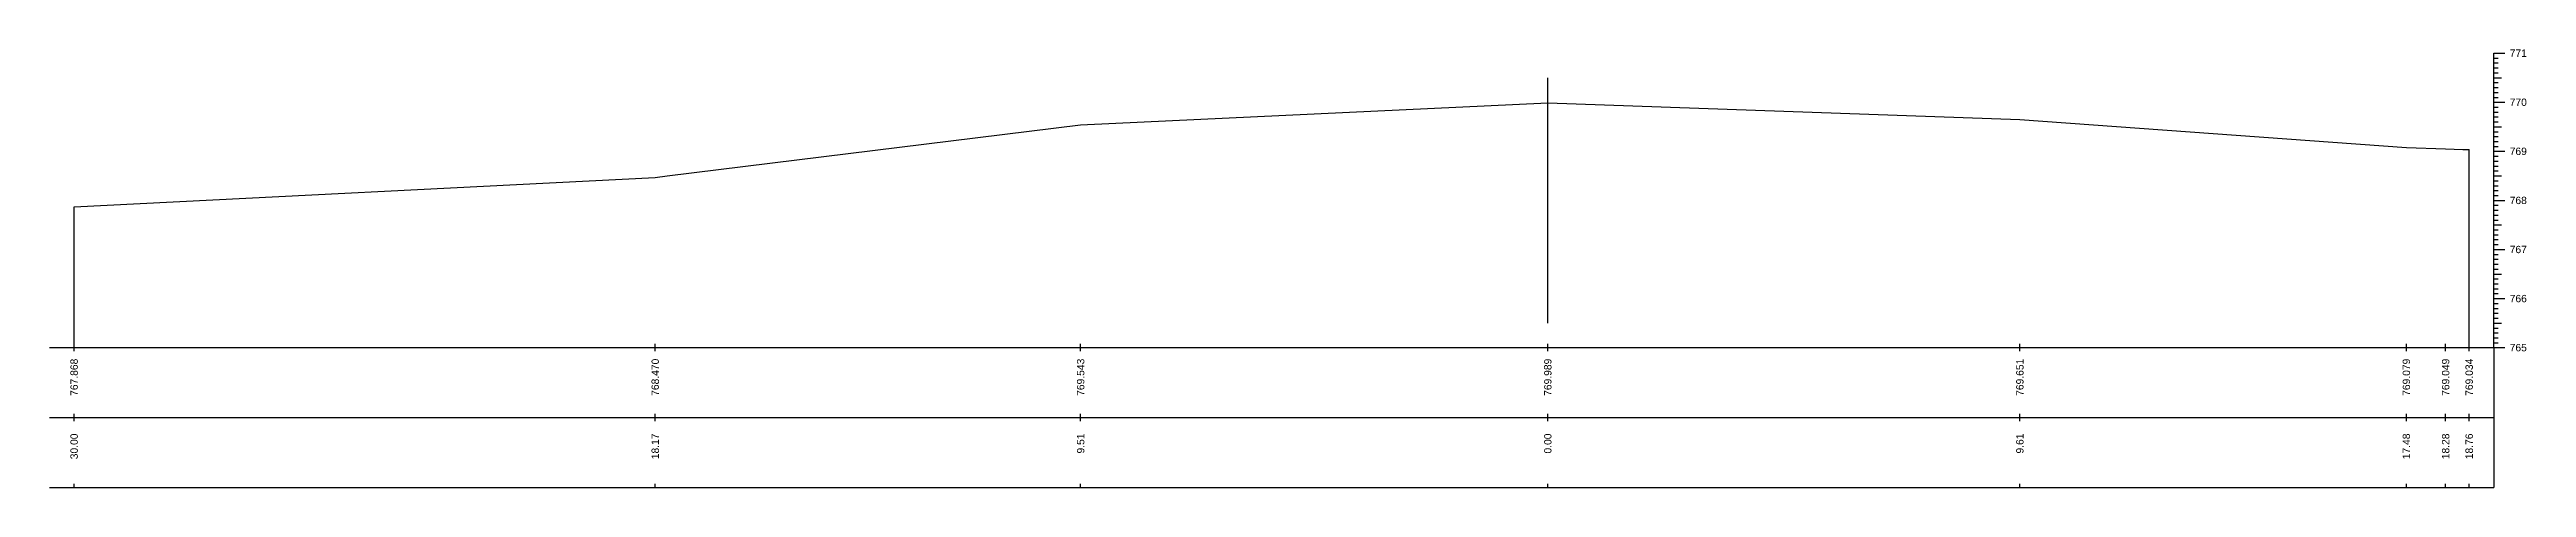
# Model space of a CAD drawing. Header units: millimetres. Extents: x 505 to 14020, y 627 to 6964.
# Drawn here: x 7849 to 8353, y 4876 to 4965 of the extents above; entities that cross this region are included whole.
import ezdxf
from ezdxf.enums import TextEntityAlignment as Align

# ---------------------------------------------------------------- set-up
doc = ezdxf.new("R2010")
doc.units = ezdxf.units.MM
for name, color, linetype in [('CL', 4, 'Continuous'), ('CS_Drawing', 7, 'Continuous'), ('GL', 3, 'Continuous')]:
    doc.layers.add(name, color=color, linetype=linetype)
doc.styles.get("Standard").update_dxf_attribs({"font": 'arial.ttf'})

msp = doc.modelspace()

# ---------------------------------------------------------------- texts
at = {"layer": 'CS_Drawing'}
for s, p in [('771', (8349.758, 4964.007)), ('770', (8349.758, 4954.007)), ('769', (8349.758, 4944.007)), ('768', (8349.758, 4934.007)), ('767', (8349.758, 4924.007)), ('766', (8349.758, 4914.007)), ('765', (8349.758, 4904.007)), ('765', (8349.758, 4904.007))]:
    msp.add_text(s, height=1.5, dxfattribs=at).set_placement(p, align=Align.MIDDLE_LEFT)
for s, p in [('767.868', (7853.949, 4901.757)), ('768.470', (7972.244, 4901.757)), ('769.543', (8058.847, 4901.757)), ('769.989', (8153.949, 4901.757)), ('769.651', (8250.043, 4901.757)), ('769.079', (8328.727, 4901.757)), ('769.049', (8336.715, 4901.757)), ('769.034', (8341.508, 4901.757)), ('30.00', (7853.949, 4886.507)), ('18.17', (7972.244, 4886.507)), ('9.51', (8058.847, 4886.507)), ('0.00', (8153.949, 4886.507)), ('9.61', (8250.043, 4886.507)), ('17.48', (8328.727, 4886.507)), ('18.28', (8336.715, 4886.507)), ('18.76', (8341.508, 4886.507))]:
    msp.add_text(s, height=1.5, rotation=90, dxfattribs=at).set_placement(p, align=Align.MIDDLE_RIGHT)

# ---------------------------------------------------------------- linework, layer by layer
at = {"layer": 'CL', "ltscale": 10}
msp.add_line((8153.949, 4909.007), (8153.949, 4959.007), dxfattribs=at)
at = {"layer": 'CS_Drawing'}
for p, q in [((8346.508, 4964.007), (8348.758, 4964.007)), ((8346.508, 4964.007), (8348.083, 4964.007)), ((8346.508, 4964.007), (8347.408, 4964.007)), ((8346.508, 4904.007), (8346.508, 4964.007)), ((8346.508, 4963.007), (8347.408, 4963.007)), ((8346.508, 4962.007), (8347.408, 4962.007)), ((8346.508, 4961.007), (8347.408, 4961.007)), ((8346.508, 4960.007), (8347.408, 4960.007)), ((8346.508, 4959.007), (8348.083, 4959.007)), ((8346.508, 4959.007), (8347.408, 4959.007)), ((8346.508, 4958.007), (8347.408, 4958.007)), ((8346.508, 4957.007), (8347.408, 4957.007)), ((8346.508, 4956.007), (8347.408, 4956.007)), ((8346.508, 4955.007), (8347.408, 4955.007)), ((8346.508, 4954.007), (8348.758, 4954.007)), ((8346.508, 4954.007), (8348.083, 4954.007)), ((8346.508, 4954.007), (8347.408, 4954.007)), ((8346.508, 4953.007), (8347.408, 4953.007)), ((8346.508, 4952.007), (8347.408, 4952.007)), ((8346.508, 4951.007), (8347.408, 4951.007)), ((8346.508, 4950.007), (8347.408, 4950.007)), ((8346.508, 4949.007), (8348.083, 4949.007)), ((8346.508, 4949.007), (8347.408, 4949.007)), ((8346.508, 4948.007), (8347.408, 4948.007)), ((8346.508, 4947.007), (8347.408, 4947.007)), ((8341.508, 4904.007), (8341.508, 4944.347)), ((8346.508, 4946.007), (8347.408, 4946.007)), ((8346.508, 4945.007), (8347.408, 4945.007)), ((8346.508, 4944.007), (8348.758, 4944.007)), ((8346.508, 4944.007), (8348.083, 4944.007)), ((8346.508, 4944.007), (8347.408, 4944.007)), ((8346.508, 4943.007), (8347.408, 4943.007)), ((8346.508, 4942.007), (8347.408, 4942.007)), ((8346.508, 4941.007), (8347.408, 4941.007)), ((8346.508, 4940.007), (8347.408, 4940.007)), ((8346.508, 4939.007), (8348.083, 4939.007)), ((8346.508, 4939.007), (8347.408, 4939.007)), ((8346.508, 4938.007), (8347.408, 4938.007)), ((8346.508, 4937.007), (8347.408, 4937.007)), ((7853.949, 4904.007), (7853.949, 4932.687)), ((8346.508, 4936.007), (8347.408, 4936.007)), ((8346.508, 4935.007), (8347.408, 4935.007)), ((8346.508, 4934.007), (8348.758, 4934.007)), ((8346.508, 4934.007), (8348.083, 4934.007)), ((8346.508, 4934.007), (8347.408, 4934.007)), ((8346.508, 4933.007), (8347.408, 4933.007)), ((8346.508, 4932.007), (8347.408, 4932.007)), ((8346.508, 4931.007), (8347.408, 4931.007)), ((8346.508, 4930.007), (8347.408, 4930.007)), ((8346.508, 4929.007), (8348.083, 4929.007)), ((8346.508, 4929.007), (8347.408, 4929.007)), ((8346.508, 4928.007), (8347.408, 4928.007)), ((8346.508, 4927.007), (8347.408, 4927.007)), ((8346.508, 4926.007), (8347.408, 4926.007)), ((8346.508, 4925.007), (8347.408, 4925.007)), ((8346.508, 4924.007), (8348.758, 4924.007)), ((8346.508, 4924.007), (8348.083, 4924.007)), ((8346.508, 4924.007), (8347.408, 4924.007)), ((8346.508, 4923.007), (8347.408, 4923.007)), ((8346.508, 4922.007), (8347.408, 4922.007)), ((8346.508, 4921.007), (8347.408, 4921.007)), ((8346.508, 4920.007), (8347.408, 4920.007)), ((8346.508, 4919.007), (8348.083, 4919.007)), ((8346.508, 4919.007), (8347.408, 4919.007)), ((8346.508, 4918.007), (8347.408, 4918.007)), ((8346.508, 4917.007), (8347.408, 4917.007)), ((8346.508, 4916.007), (8347.408, 4916.007)), ((8346.508, 4915.007), (8347.408, 4915.007)), ((8346.508, 4914.007), (8348.758, 4914.007)), ((8346.508, 4914.007), (8348.083, 4914.007)), ((8346.508, 4914.007), (8347.408, 4914.007)), ((8346.508, 4913.007), (8347.408, 4913.007)), ((8346.508, 4912.007), (8347.408, 4912.007)), ((8346.508, 4911.007), (8347.408, 4911.007)), ((8346.508, 4910.007), (8347.408, 4910.007)), ((8346.508, 4909.007), (8348.083, 4909.007)), ((8346.508, 4909.007), (8347.408, 4909.007)), ((8346.508, 4908.007), (8347.408, 4908.007)), ((8346.508, 4907.007), (8347.408, 4907.007)), ((7848.949, 4904.007), (8346.508, 4904.007)), ((7853.949, 4903.257), (7853.949, 4904.757)), ((7972.244, 4903.257), (7972.244, 4904.757)), ((8058.847, 4903.257), (8058.847, 4904.757)), ((8153.949, 4903.257), (8153.949, 4904.757)), ((8250.043, 4903.257), (8250.043, 4904.757)), ((8328.727, 4903.257), (8328.727, 4904.757)), ((8336.715, 4903.257), (8336.715, 4904.757)), ((8341.508, 4903.257), (8341.508, 4904.757)), ((8346.508, 4906.007), (8347.408, 4906.007)), ((8346.508, 4905.007), (8347.408, 4905.007)), ((8346.508, 4904.007), (8348.758, 4904.007)), ((8346.508, 4904.007), (8348.083, 4904.007)), ((8346.508, 4904.007), (8347.408, 4904.007)), ((8346.508, 4904.007), (8346.508, 4875.507)), ((7848.949, 4889.757), (8346.508, 4889.757)), ((7848.949, 4889.757), (8346.508, 4889.757)), ((7853.949, 4889.007), (7853.949, 4890.507)), ((7972.244, 4889.007), (7972.244, 4890.507)), ((8058.847, 4889.007), (8058.847, 4890.507)), ((8153.949, 4889.007), (8153.949, 4890.507)), ((8250.043, 4889.007), (8250.043, 4890.507)), ((8328.727, 4889.007), (8328.727, 4890.507)), ((8336.715, 4889.007), (8336.715, 4890.507)), ((8341.508, 4889.007), (8341.508, 4890.507)), ((7853.949, 4875.507), (7853.949, 4876.257)), ((7972.244, 4875.507), (7972.244, 4876.257)), ((8058.847, 4875.507), (8058.847, 4876.257)), ((8153.949, 4875.507), (8153.949, 4876.257)), ((8250.043, 4875.507), (8250.043, 4876.257)), ((8328.727, 4875.507), (8328.727, 4876.257)), ((8336.715, 4875.507), (8336.715, 4876.257)), ((8341.508, 4875.507), (8341.508, 4876.257)), ((7848.949, 4875.507), (8346.508, 4875.507))]:
    msp.add_line(p, q, dxfattribs=at)
at = {"layer": 'GL'}
msp.add_lwpolyline([(7853.949, 4932.687), (7972.244, 4938.707), (7974.649, 4938.987), (8058.847, 4949.437), (8153.949, 4953.897), (8250.043, 4950.517), (8328.727, 4944.797), (8336.715, 4944.497), (8340.215, 4944.367), (8341.508, 4944.347)], dxfattribs=at)

msp.set_redraw_order([(e.dxf.handle, doc.entitydb.next_handle()) for e in msp.query("TEXT MTEXT ATTDEF DIMENSION ARC_DIMENSION")])  # texts and dimensions are drawn at this point

doc.saveas('drawing.dxf')
